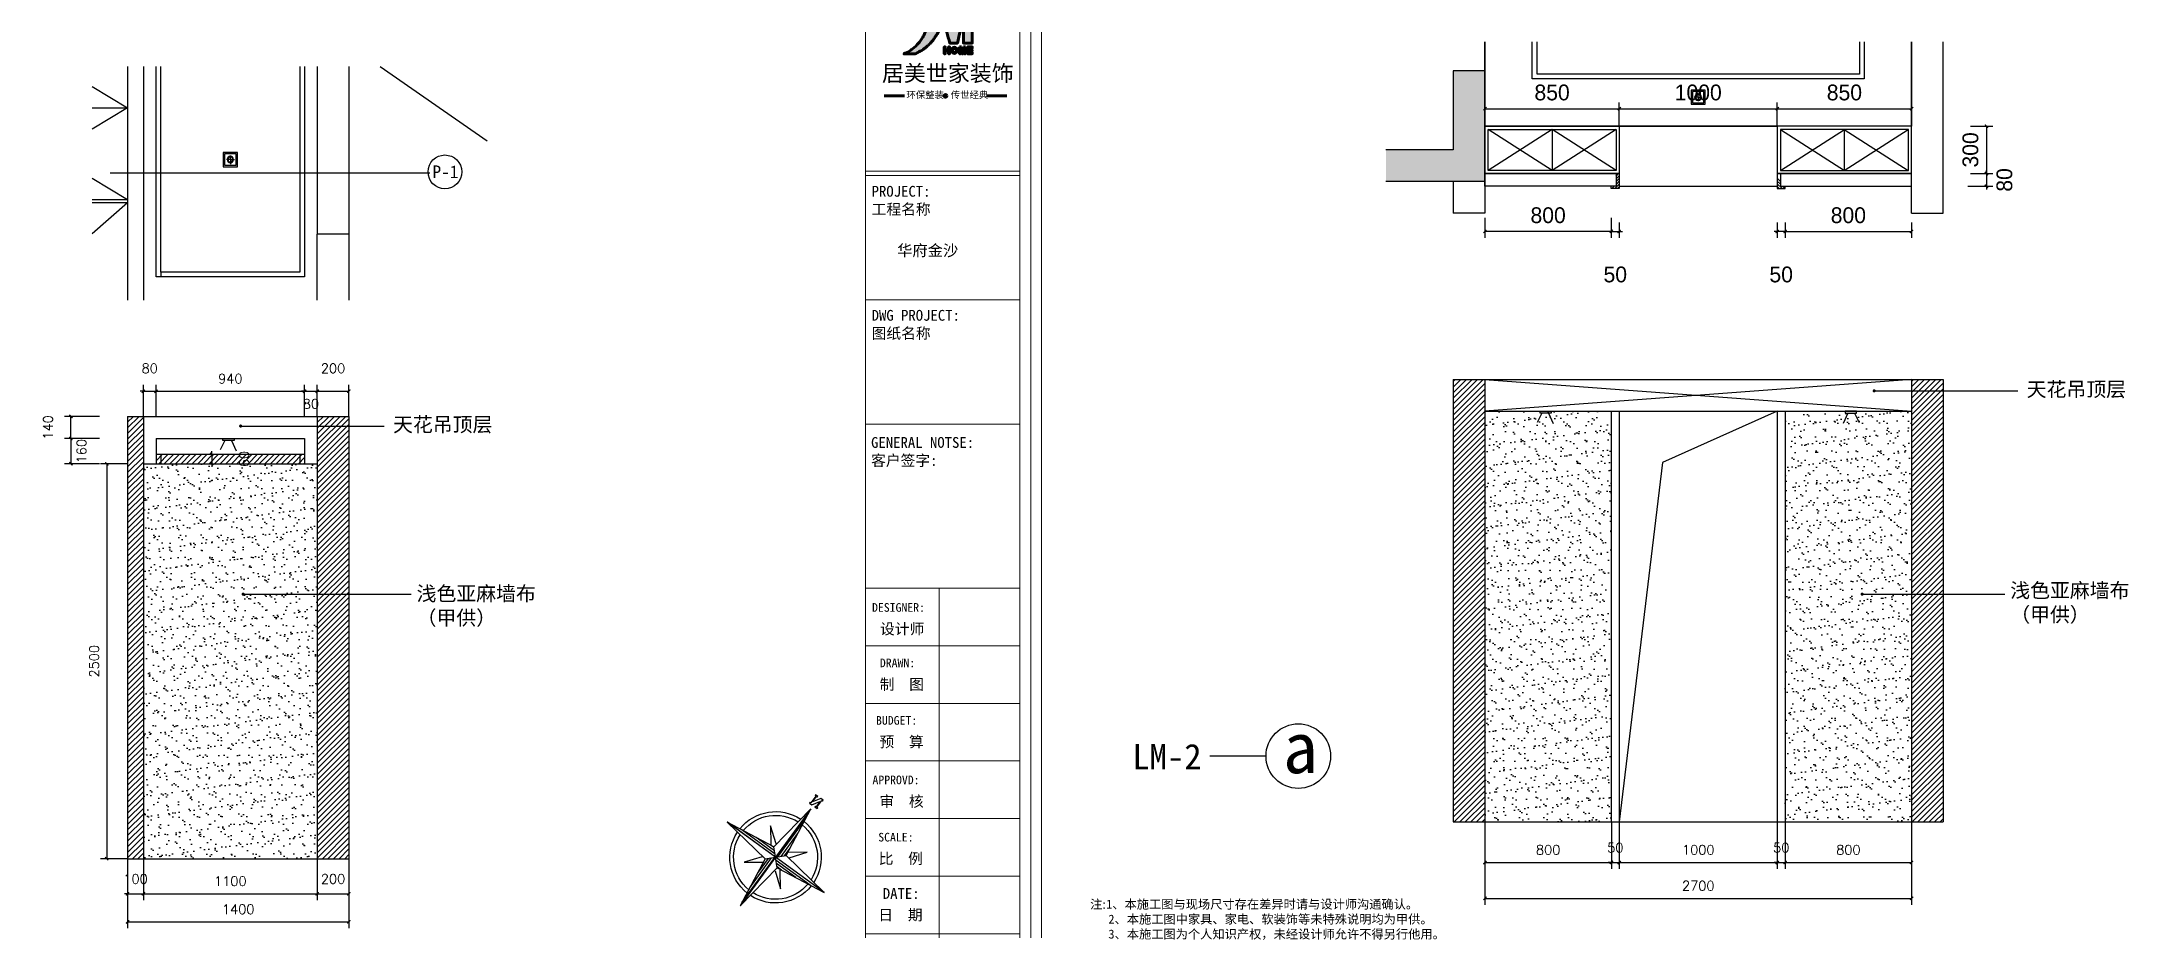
# Model space of a CAD drawing. Extents: x 643133 to 135659452, y -425133 to -387116.
# Drawn here: x 749628 to 762833, y -422656 to -417044 of the extents above; entities that cross this region are included whole.
import ezdxf
from ezdxf.enums import TextEntityAlignment as Align
from ezdxf.xclip import XClip

# ---------------------------------------------------------------- set-up
doc = ezdxf.new("R2010")
doc.units = 0
doc.header["$LTSCALE"] = 10
doc.header["$MEASUREMENT"] = 0
doc.header["$XCLIPFRAME"] = 0
doc.linetypes.add('ACAD_ISO03W100', pattern=[30, 12, -18])
for name, color, linetype in [('30', 30, 'Continuous'), ('34', 34, 'Continuous'), ('38', 38, 'Continuous')]:
    doc.layers.add(name, color=color, linetype=linetype)
doc.styles.add('12354', font='', dxfattribs={"height": 180})
doc.styles.add('ATT', font='')
doc.styles.get("Standard").update_dxf_attribs({"font": 'gbenor.shx', "bigfont": 'gbcbig.shx'})
doc.styles.add('STYLE1', font='')
doc.styles.add('外部标注', font='complex.shx')
doc.styles.add('标注', font='stylu.ttf')
doc.styles.add('样式 1', font='complex.shx')
doc.styles.get('12354').set_extended_font_data('SimSun')
doc.styles.get('ATT').set_extended_font_data('SimSun')
doc.styles.get('STYLE1').set_extended_font_data('SimSun')
doc.dimstyles.new('平面布局内部', dxfattribs={"dimtxt": 60, "dimasz": 20, "dimexe": 40, "dimexo": 0, "dimgap": 50, "dimtad": 1, "dimdec": 0, "dimzin": 0, "dimdsep": 46, "dimtxsty": '外部标注', "dimblk": 'ARCHTICK', "dimcen": 5, "dimclrt": 56, "dimadec": 0, "dimazin": 0, "dimtfac": 1, "dimtdec": 0, "dimtmove": 2, "dimatfit": 3, "dimldrblk": 'DOT', "dimfxl": 40, "dimtolj": 1, "dimtzin": 0, "dimarcsym": 0})

msp = doc.modelspace()

# ---------------------------------------------------------------- texts
at = {"layer": '34', "linetype": 'ByBlock', "lineweight": -3, "char_height": 92.16, "width": 783.18, "attachment_point": 1, "style": 'ATT'}
for s, insert in [('天花吊顶层', (762190.4, -419198.3)), ('天花吊顶层', (751852, -419421.1)), ('浅色亚麻墙布（甲供）', (752000.9, -420491.4)), ('浅色亚麻墙布（甲供）', (762086.5, -420471.1))]:
    msp.add_mtext(s, dxfattribs=dict(at, insert=insert))
at = {"layer": '34', "color": 1, "linetype": 'ByBlock', "lineweight": -3, "attachment_point": 1, "style": 'ATT'}
for s, insert, char_height, width in [('LM-2', (756529.9, -421489), 161.28, 1370.564), ('a', (757484.1, -421351.4), 322.6, 2741.128)]:
    msp.add_mtext(s, dxfattribs=dict(at, insert=insert, char_height=char_height, width=width))

# ---------------------------------------------------------------- blocks, each defined once
blk = doc.blocks.new('A$C4FE514A6')
at = {"layer": '38'}
h = blk.add_hatch(color=256, dxfattribs=at)
h.paths.add_polyline_path([(218, 150), (202, 150, -0.198912), (186, 114, -0.198912), (150, 98), (150, 82, 0.198912), (198, 102, 0.198912)])
h.paths.add_polyline_path([(150, 218), (150, 202, -0.414214), (202, 150), (218, 150, 0.414214)])
h.paths.add_polyline_path([(150, 202), (150, 218, 0.198912), (102, 198, 0.198912), (82, 150), (98, 150, -0.198912), (114, 186, -0.198912)])
h.paths.add_polyline_path([(150, 82), (150, 98, -0.414214), (98, 150), (82, 150, 0.414214)])
at = {"layer": '34'}
for p, q in [((140, 150), (67, 150)), ((145, 150), (155, 150)), ((150, 160), (150, 247)), ((150, 145), (150, 155)), ((150, 140), (150, 62)), ((160, 150), (236, 150))]:
    blk.add_line(p, q, dxfattribs=at)
at = {"layer": '34', "linetype": 'ByBlock'}
blk.add_lwpolyline([(300, 0), (0, 0), (0, 300), (300, 300)], close=True, dxfattribs=at)
at = {"layer": '34'}
for radius in [67.7, 51.6]:
    blk.add_circle((150, 150), radius, dxfattribs=at)
at = {"layer": '38', "linetype": 'ByBlock'}
blk.add_lwpolyline([(270, 30), (30, 30), (30, 270), (270, 270)], close=True, dxfattribs=at)
blk = doc.blocks.new('765453')
at = {"layer": '34'}
blk.add_hatch(color=256, dxfattribs=at).paths.add_polyline_path([(756394, -418022), (756194, -418022), (756194, -418322), (759394, -418322), (759394, -414222), (758194, -414222), (758194, -414422), (759194, -414422), (759194, -418122), (756394, -418122)])
at = {"layer": '30'}
for p, q in [((754994, -418022), (754994, -420122)), ((754994, -418022), (755094, -418022)), ((755094, -418022), (755094, -420122)), ((756194, -418022), (756194, -419522)), ((756394, -418022), (756194, -418022)), ((756394, -418022), (756394, -418122)), ((753044, -418122), (754994, -418122)), ((759194, -418122), (756394, -418122)), ((759194, -418322), (756194, -418322)), ((756394, -418322), (756394, -419522)), ((753044, -419322), (754994, -419322)), ((756394, -419522), (756194, -419522))]:
    blk.add_line(p, q, dxfattribs=at)
blk.add_lwpolyline([(756394, -418022), (756194, -418022), (756194, -418322), (759394, -418322), (759394, -414222), (758194, -414222), (758194, -414422), (759194, -414422), (759194, -418122), (756394, -418122), (756394, -418022)], dxfattribs=at)
at = {"layer": '34'}
for p, q in [((756394, -418122), (759194, -414422)), ((754994, -417122), (754994, -418022)), ((756394, -417122), (756394, -418022)), ((756394, -418322), (759194, -420272)), ((752944, -421122), (754994, -419322)), ((756194, -421122), (756194, -419522)), ((756394, -419522), (756394, -420322))]:
    blk.add_line(p, q, dxfattribs=at)
blk.add_lwpolyline([(754994, -417022), (754044, -417022), (754044, -414422), (750144, -414437), (750144, -418122), (754994, -418122), (754994, -417022)], dxfattribs=at)
for points in [[(755174, -417102), (756114, -417102), (756114, -418092), (755174, -418092)], [(755204, -417132), (756084, -417132), (756084, -418062), (755204, -418062)], [(755174, -418352), (756114, -418352), (756114, -419792), (755174, -419792)], [(755204, -418382), (756084, -418382), (756084, -419762), (755204, -419762)]]:
    blk.add_lwpolyline(points, close=True, dxfattribs=at)
at = {"layer": '34', "color": 2, "linetype": 'ACAD_ISO03W100', "const_width": 10}
blk.add_lwpolyline([(754883, -419135), (756908, -419135)], dxfattribs=at)
at = {"layer": '34', "color": 2}
blk.add_circle((757002, -419128), 107, dxfattribs=at)
at = {"layer": '38', "linetype": 'ACAD_ISO03W100', "ltscale": 20}
for p, q in [((753064, -418142), (754994, -418142)), ((754029, -418142), (754994, -418722)), ((754994, -418142), (754029, -418722)), ((753064, -418722), (754994, -418722)), ((754029, -418722), (754994, -419302)), ((754994, -418722), (754029, -419302)), ((753064, -419302), (754994, -419302))]:
    blk.add_line(p, q, dxfattribs=at)
at = {"xscale": -0.3000000000465661, "yscale": 0.3000000000465661, "zscale": 0.3, "rotation": 180}
blk.add_blockref('A$C4FE514A6', (755599, -419005), dxfattribs=at)
at = {"layer": '34', "color": 1, "linetype": 'ByBlock', "lineweight": -3, "insert": (756923, -419087), "char_height": 80.6, "width": 685.28, "attachment_point": 1, "style": 'ATT'}
blk.add_mtext('P-1', dxfattribs=at)
blk = doc.blocks.new('_ArchTick')
at = {"color": 0, "linetype": 'ByBlock', "const_width": 0.4}
blk.add_lwpolyline([(-0.5, -0.5), (0.5, 0.5)], dxfattribs=at)
blk = doc.blocks.new('*D341')
at = {"layer": '34', "color": 0, "lineweight": -2}
for p, q in [((750172, -419716), (750000, -419716)), ((750040, -419716), (750040, -422216)), ((750172, -422216), (750000, -422216))]:
    blk.add_line(p, q, dxfattribs=at)
at = {"layer": 'Defpoints', "color": 0}
for p in [(750172, -419716), (750040, -422216), (750172, -422216)]:
    blk.add_point(p, dxfattribs=at)
at = {"layer": '34', "color": 0, "lineweight": -2, "xscale": 20, "yscale": 20, "zscale": 20}
for p, rotation in [((750040, -419716), 90), ((750040, -422216), 270)]:
    blk.add_blockref('_ArchTick', p, dxfattribs=dict(at, rotation=rotation))
at = {"layer": '34', "color": 56, "insert": (749960, -420966), "char_height": 60, "attachment_point": 5, "rotation": 90, "style": '外部标注'}
blk.add_mtext('\\A1;2500', dxfattribs=at)
blk = doc.blocks.new('_Dot')
at = {"color": 0, "linetype": 'ByBlock', "lineweight": -2}
blk.add_line((-0.5, 0), (-1, 0), dxfattribs=at)
at = {"color": 0, "linetype": 'ByBlock', "const_width": 0.5}
blk.add_lwpolyline([(-0.25, 0, 1), (0.25, 0, 1)], format="xyb", close=True, dxfattribs=at)
blk = doc.blocks.new('*D342')
at = {"layer": '34', "color": 0, "lineweight": -2}
for p, q in [((750272, -419416), (750272, -419217)), ((750352, -419416), (750352, -419217)), ((750272, -419257), (750252, -419257)), ((750272, -419257), (750352, -419257)), ((750352, -419257), (750372, -419257))]:
    blk.add_line(p, q, dxfattribs=at)
at = {"layer": 'Defpoints', "color": 0}
for p in [(750352, -419257), (750272, -419416), (750352, -419416)]:
    blk.add_point(p, dxfattribs=at)
at = {"layer": '34', "color": 0, "lineweight": -2, "xscale": 20, "yscale": 20, "zscale": 20}
blk.add_blockref('_ArchTick', (750272, -419257), dxfattribs=at)
at = {"layer": '34', "color": 0, "lineweight": -2, "xscale": 20, "yscale": 20, "zscale": 20, "rotation": 180}
blk.add_blockref('_ArchTick', (750352, -419257), dxfattribs=at)
at = {"layer": '34', "color": 56, "insert": (750312, -419112), "char_height": 60, "attachment_point": 5, "style": '外部标注'}
blk.add_mtext('\\A1;80', dxfattribs=at)
blk = doc.blocks.new('*D343')
at = {"layer": '34', "color": 0, "lineweight": -2}
for p, q in [((750352, -419416), (750352, -419217)), ((751292, -419416), (751292, -419217)), ((750352, -419257), (751292, -419257))]:
    blk.add_line(p, q, dxfattribs=at)
at = {"layer": 'Defpoints', "color": 0}
for p in [(751292, -419257), (750352, -419416), (751292, -419416)]:
    blk.add_point(p, dxfattribs=at)
at = {"layer": '34', "color": 0, "lineweight": -2, "xscale": 20, "yscale": 20, "zscale": 20, "rotation": 180}
blk.add_blockref('_ArchTick', (750352, -419257), dxfattribs=at)
at = {"layer": '34', "color": 0, "lineweight": -2, "xscale": 20, "yscale": 20, "zscale": 20}
blk.add_blockref('_ArchTick', (751292, -419257), dxfattribs=at)
at = {"layer": '34', "color": 56, "insert": (750822, -419177), "char_height": 60, "attachment_point": 5, "style": '外部标注'}
blk.add_mtext('\\A1;940', dxfattribs=at)
blk = doc.blocks.new('*D344')
at = {"layer": '34', "color": 0, "lineweight": -2}
for p, q in [((751292, -419416), (751292, -419217)), ((751372, -419416), (751372, -419217)), ((751292, -419257), (751272, -419257)), ((751292, -419257), (751372, -419257)), ((751372, -419257), (751392, -419257))]:
    blk.add_line(p, q, dxfattribs=at)
at = {"layer": 'Defpoints', "color": 0}
for p in [(751372, -419257), (751292, -419416), (751372, -419416)]:
    blk.add_point(p, dxfattribs=at)
at = {"layer": '34', "color": 0, "lineweight": -2, "xscale": 20, "yscale": 20, "zscale": 20}
blk.add_blockref('_ArchTick', (751292, -419257), dxfattribs=at)
at = {"layer": '34', "color": 0, "lineweight": -2, "xscale": 20, "yscale": 20, "zscale": 20, "rotation": 180}
blk.add_blockref('_ArchTick', (751372, -419257), dxfattribs=at)
at = {"layer": '34', "color": 56, "insert": (751332, -419337), "char_height": 60, "attachment_point": 5, "style": '外部标注'}
blk.add_mtext('\\A1;80', dxfattribs=at)
blk = doc.blocks.new('*D345')
at = {"layer": '34', "color": 0, "lineweight": -2}
for p, q in [((751372, -419416), (751372, -419217)), ((751572, -419416), (751572, -419217)), ((751372, -419257), (751572, -419257))]:
    blk.add_line(p, q, dxfattribs=at)
at = {"layer": 'Defpoints', "color": 0}
for p in [(751572, -419257), (751372, -419416), (751572, -419416)]:
    blk.add_point(p, dxfattribs=at)
at = {"layer": '34', "color": 0, "lineweight": -2, "xscale": 20, "yscale": 20, "zscale": 20, "rotation": 180}
blk.add_blockref('_ArchTick', (751372, -419257), dxfattribs=at)
at = {"layer": '34', "color": 0, "lineweight": -2, "xscale": 20, "yscale": 20, "zscale": 20}
blk.add_blockref('_ArchTick', (751572, -419257), dxfattribs=at)
at = {"layer": '34', "color": 56, "insert": (751472, -419112), "char_height": 60, "attachment_point": 5, "style": '外部标注'}
blk.add_mtext('\\A1;200', dxfattribs=at)
blk = doc.blocks.new('*D346')
at = {"layer": '34', "color": 0, "lineweight": -2}
for p, q in [((750172, -422216), (750172, -422478)), ((750272, -422216), (750272, -422478)), ((750172, -422438), (750152, -422438)), ((750172, -422438), (750272, -422438)), ((750272, -422438), (750292, -422438))]:
    blk.add_line(p, q, dxfattribs=at)
at = {"layer": 'Defpoints', "color": 0}
for p in [(750172, -422216), (750272, -422216), (750272, -422438)]:
    blk.add_point(p, dxfattribs=at)
at = {"layer": '34', "color": 0, "lineweight": -2, "xscale": 20, "yscale": 20, "zscale": 20}
blk.add_blockref('_ArchTick', (750172, -422438), dxfattribs=at)
at = {"layer": '34', "color": 0, "lineweight": -2, "xscale": 20, "yscale": 20, "zscale": 20, "rotation": 180}
blk.add_blockref('_ArchTick', (750272, -422438), dxfattribs=at)
at = {"layer": '34', "color": 56, "insert": (750222, -422344), "char_height": 60, "attachment_point": 5, "style": '外部标注'}
blk.add_mtext('\\A1;100', dxfattribs=at)
blk = doc.blocks.new('*D347')
at = {"layer": '34', "color": 0, "lineweight": -2}
for p, q in [((750272, -422216), (750272, -422478)), ((751372, -422216), (751372, -422478)), ((750272, -422438), (751372, -422438))]:
    blk.add_line(p, q, dxfattribs=at)
at = {"layer": 'Defpoints', "color": 0}
for p in [(750272, -422216), (751372, -422216), (751372, -422438)]:
    blk.add_point(p, dxfattribs=at)
at = {"layer": '34', "color": 0, "lineweight": -2, "xscale": 20, "yscale": 20, "zscale": 20, "rotation": 180}
blk.add_blockref('_ArchTick', (750272, -422438), dxfattribs=at)
at = {"layer": '34', "color": 0, "lineweight": -2, "xscale": 20, "yscale": 20, "zscale": 20}
blk.add_blockref('_ArchTick', (751372, -422438), dxfattribs=at)
at = {"layer": '34', "color": 56, "insert": (750822, -422358), "char_height": 60, "attachment_point": 5, "style": '外部标注'}
blk.add_mtext('\\A1;1100', dxfattribs=at)
blk = doc.blocks.new('*D348')
at = {"layer": '34', "color": 0, "lineweight": -2}
for p, q in [((751372, -422216), (751372, -422478)), ((751572, -422216), (751572, -422478)), ((751372, -422438), (751572, -422438))]:
    blk.add_line(p, q, dxfattribs=at)
at = {"layer": 'Defpoints', "color": 0}
for p in [(751372, -422216), (751572, -422216), (751572, -422438)]:
    blk.add_point(p, dxfattribs=at)
at = {"layer": '34', "color": 0, "lineweight": -2, "xscale": 20, "yscale": 20, "zscale": 20, "rotation": 180}
blk.add_blockref('_ArchTick', (751372, -422438), dxfattribs=at)
at = {"layer": '34', "color": 0, "lineweight": -2, "xscale": 20, "yscale": 20, "zscale": 20}
blk.add_blockref('_ArchTick', (751572, -422438), dxfattribs=at)
at = {"layer": '34', "color": 56, "insert": (751472, -422344), "char_height": 60, "attachment_point": 5, "style": '外部标注'}
blk.add_mtext('\\A1;200', dxfattribs=at)
blk = doc.blocks.new('*D349')
at = {"layer": '34', "color": 0, "lineweight": -2}
for p, q in [((750172, -422216), (750172, -422656)), ((751572, -422216), (751572, -422656)), ((750172, -422616), (751572, -422616))]:
    blk.add_line(p, q, dxfattribs=at)
at = {"layer": 'Defpoints', "color": 0}
for p in [(750172, -422216), (751572, -422216), (751572, -422616)]:
    blk.add_point(p, dxfattribs=at)
at = {"layer": '34', "color": 0, "lineweight": -2, "xscale": 20, "yscale": 20, "zscale": 20, "rotation": 180}
blk.add_blockref('_ArchTick', (750172, -422616), dxfattribs=at)
at = {"layer": '34', "color": 0, "lineweight": -2, "xscale": 20, "yscale": 20, "zscale": 20}
blk.add_blockref('_ArchTick', (751572, -422616), dxfattribs=at)
at = {"layer": '34', "color": 56, "insert": (750872, -422536), "char_height": 60, "attachment_point": 5, "style": '外部标注'}
blk.add_mtext('\\A1;1400', dxfattribs=at)
blk = doc.blocks.new('*D380')
at = {"layer": '34', "color": 0, "lineweight": -2}
for p, q in [((749993, -419416), (749773, -419416)), ((749813, -419556), (749813, -419416)), ((749993, -419556), (749773, -419556))]:
    blk.add_line(p, q, dxfattribs=at)
at = {"layer": 'Defpoints', "color": 0}
for p in [(749813, -419416), (749993, -419416), (749993, -419556)]:
    blk.add_point(p, dxfattribs=at)
at = {"layer": '34', "color": 0, "lineweight": -2, "xscale": 20, "yscale": 20, "zscale": 20}
for p, rotation in [((749813, -419416), 90), ((749813, -419556), 270)]:
    blk.add_blockref('_ArchTick', p, dxfattribs=dict(at, rotation=rotation))
at = {"layer": '34', "color": 56, "insert": (749668, -419486), "char_height": 60, "attachment_point": 5, "rotation": 90, "style": '外部标注'}
blk.add_mtext('\\A1;140', dxfattribs=at)
blk = doc.blocks.new('*D381')
at = {"layer": '34', "color": 0, "lineweight": -2}
for p, q in [((749993, -419556), (749773, -419556)), ((749813, -419556), (749813, -419716)), ((749993, -419716), (749773, -419716))]:
    blk.add_line(p, q, dxfattribs=at)
at = {"layer": 'Defpoints', "color": 0}
for p in [(749993, -419556), (749813, -419716), (749993, -419716)]:
    blk.add_point(p, dxfattribs=at)
at = {"layer": '34', "color": 0, "lineweight": -2, "xscale": 20, "yscale": 20, "zscale": 20}
for p, rotation in [((749813, -419556), 90), ((749813, -419716), 270)]:
    blk.add_blockref('_ArchTick', p, dxfattribs=dict(at, rotation=rotation))
at = {"layer": '34', "color": 56, "insert": (749880, -419636), "char_height": 60, "attachment_point": 5, "rotation": 90, "style": '外部标注'}
blk.add_mtext('\\A1;160', dxfattribs=at)
blk = doc.blocks.new('*D382')
at = {"layer": '34', "color": 0, "lineweight": -2}
for p, q in [((750704, -419656), (750704, -419636)), ((750671, -419656), (750744, -419656)), ((750671, -419716), (750744, -419716)), ((750704, -419656), (750704, -419716)), ((750704, -419716), (750704, -419736))]:
    blk.add_line(p, q, dxfattribs=at)
at = {"layer": 'Defpoints', "color": 0}
for p in [(750671, -419656), (750671, -419716), (750704, -419716)]:
    blk.add_point(p, dxfattribs=at)
at = {"layer": '34', "color": 0, "lineweight": -2, "xscale": 20, "yscale": 20, "zscale": 20}
for p, rotation in [((750704, -419656), 270), ((750704, -419716), 90)]:
    blk.add_blockref('_ArchTick', p, dxfattribs=dict(at, rotation=rotation))
at = {"layer": '34', "color": 56, "insert": (750909, -419686), "char_height": 60, "attachment_point": 5, "rotation": 90, "style": '外部标注'}
blk.add_mtext('\\A1;60', dxfattribs=at)
blk = doc.blocks.new('*D364')
at = {"layer": '34', "color": 0, "lineweight": -2}
for p, q in [((758762, -421983), (758762, -422280)), ((759562, -421983), (759562, -422280)), ((758762, -422240), (759562, -422240))]:
    blk.add_line(p, q, dxfattribs=at)
at = {"layer": 'Defpoints', "color": 0}
for p in [(758762, -421983), (759562, -421983), (759562, -422240)]:
    blk.add_point(p, dxfattribs=at)
at = {"layer": '34', "color": 0, "lineweight": -2, "xscale": 20, "yscale": 20, "zscale": 20, "rotation": 180}
blk.add_blockref('_ArchTick', (758762, -422240), dxfattribs=at)
at = {"layer": '34', "color": 0, "lineweight": -2, "xscale": 20, "yscale": 20, "zscale": 20}
blk.add_blockref('_ArchTick', (759562, -422240), dxfattribs=at)
at = {"layer": '34', "color": 56, "insert": (759162, -422160), "char_height": 60, "attachment_point": 5, "style": '外部标注'}
blk.add_mtext('\\A1;800', dxfattribs=at)
blk = doc.blocks.new('*D365')
at = {"layer": '34', "color": 0, "lineweight": -2}
for p, q in [((759562, -421983), (759562, -422280)), ((759612, -421983), (759612, -422280)), ((759562, -422240), (759542, -422240)), ((759562, -422240), (759612, -422240)), ((759612, -422240), (759632, -422240))]:
    blk.add_line(p, q, dxfattribs=at)
at = {"layer": 'Defpoints', "color": 0}
for p in [(759562, -421983), (759612, -421983), (759612, -422240)]:
    blk.add_point(p, dxfattribs=at)
at = {"layer": '34', "color": 0, "lineweight": -2, "xscale": 20, "yscale": 20, "zscale": 20}
blk.add_blockref('_ArchTick', (759562, -422240), dxfattribs=at)
at = {"layer": '34', "color": 0, "lineweight": -2, "xscale": 20, "yscale": 20, "zscale": 20, "rotation": 180}
blk.add_blockref('_ArchTick', (759612, -422240), dxfattribs=at)
at = {"layer": '34', "color": 56, "insert": (759587, -422146), "char_height": 60, "attachment_point": 5, "style": '外部标注'}
blk.add_mtext('\\A1;50', dxfattribs=at)
blk = doc.blocks.new('*D366')
at = {"layer": '34', "color": 0, "lineweight": -2}
for p, q in [((759612, -421983), (759612, -422280)), ((760612, -421983), (760612, -422280)), ((759612, -422240), (760612, -422240))]:
    blk.add_line(p, q, dxfattribs=at)
at = {"layer": 'Defpoints', "color": 0}
for p in [(759612, -421983), (760612, -421983), (760612, -422240)]:
    blk.add_point(p, dxfattribs=at)
at = {"layer": '34', "color": 0, "lineweight": -2, "xscale": 20, "yscale": 20, "zscale": 20, "rotation": 180}
blk.add_blockref('_ArchTick', (759612, -422240), dxfattribs=at)
at = {"layer": '34', "color": 0, "lineweight": -2, "xscale": 20, "yscale": 20, "zscale": 20}
blk.add_blockref('_ArchTick', (760612, -422240), dxfattribs=at)
at = {"layer": '34', "color": 56, "insert": (760112, -422160), "char_height": 60, "attachment_point": 5, "style": '外部标注'}
blk.add_mtext('\\A1;1000', dxfattribs=at)
blk = doc.blocks.new('*D367')
at = {"layer": '34', "color": 0, "lineweight": -2}
for p, q in [((760612, -421983), (760612, -422280)), ((760662, -421983), (760662, -422280)), ((760612, -422240), (760592, -422240)), ((760612, -422240), (760662, -422240)), ((760662, -422240), (760682, -422240))]:
    blk.add_line(p, q, dxfattribs=at)
at = {"layer": 'Defpoints', "color": 0}
for p in [(760612, -421983), (760662, -421983), (760662, -422240)]:
    blk.add_point(p, dxfattribs=at)
at = {"layer": '34', "color": 0, "lineweight": -2, "xscale": 20, "yscale": 20, "zscale": 20}
blk.add_blockref('_ArchTick', (760612, -422240), dxfattribs=at)
at = {"layer": '34', "color": 0, "lineweight": -2, "xscale": 20, "yscale": 20, "zscale": 20, "rotation": 180}
blk.add_blockref('_ArchTick', (760662, -422240), dxfattribs=at)
at = {"layer": '34', "color": 56, "insert": (760637, -422146), "char_height": 60, "attachment_point": 5, "style": '外部标注'}
blk.add_mtext('\\A1;50', dxfattribs=at)
blk = doc.blocks.new('*D368')
at = {"layer": '34', "color": 0, "lineweight": -2}
for p, q in [((760662, -421983), (760662, -422280)), ((761462, -421983), (761462, -422280)), ((760662, -422240), (761462, -422240))]:
    blk.add_line(p, q, dxfattribs=at)
at = {"layer": 'Defpoints', "color": 0}
for p in [(760662, -421983), (761462, -421983), (761462, -422240)]:
    blk.add_point(p, dxfattribs=at)
at = {"layer": '34', "color": 0, "lineweight": -2, "xscale": 20, "yscale": 20, "zscale": 20, "rotation": 180}
blk.add_blockref('_ArchTick', (760662, -422240), dxfattribs=at)
at = {"layer": '34', "color": 0, "lineweight": -2, "xscale": 20, "yscale": 20, "zscale": 20}
blk.add_blockref('_ArchTick', (761462, -422240), dxfattribs=at)
at = {"layer": '34', "color": 56, "insert": (761062, -422160), "char_height": 60, "attachment_point": 5, "style": '外部标注'}
blk.add_mtext('\\A1;800', dxfattribs=at)
blk = doc.blocks.new('*D370')
at = {"layer": '34', "color": 0, "lineweight": -2}
for p, q in [((758762, -421983), (758762, -422507)), ((761462, -421983), (761462, -422507)), ((758762, -422467), (761462, -422467))]:
    blk.add_line(p, q, dxfattribs=at)
at = {"layer": 'Defpoints', "color": 0}
for p in [(758762, -421983), (761462, -421983), (761462, -422467)]:
    blk.add_point(p, dxfattribs=at)
at = {"layer": '34', "color": 0, "lineweight": -2, "xscale": 20, "yscale": 20, "zscale": 20, "rotation": 180}
blk.add_blockref('_ArchTick', (758762, -422467), dxfattribs=at)
at = {"layer": '34', "color": 0, "lineweight": -2, "xscale": 20, "yscale": 20, "zscale": 20}
blk.add_blockref('_ArchTick', (761462, -422467), dxfattribs=at)
at = {"layer": '34', "color": 56, "insert": (760112, -422387), "char_height": 60, "attachment_point": 5, "style": '外部标注'}
blk.add_mtext('\\A1;2700', dxfattribs=at)
blk = doc.blocks.new('*D355')
at = {"layer": '34', "color": 0, "lineweight": -2}
for p, q in [((759240, -418311), (759240, -418160)), ((760090, -418311), (760090, -418160)), ((759240, -418200), (760090, -418200))]:
    blk.add_line(p, q, dxfattribs=at)
at = {"layer": 'Defpoints', "color": 0}
for p in [(759240, -418311), (760090, -418200), (760090, -418311)]:
    blk.add_point(p, dxfattribs=at)
at = {"layer": '34', "color": 0, "lineweight": -2, "xscale": 20, "yscale": 20, "zscale": 20, "rotation": 180}
blk.add_blockref('_ArchTick', (759240, -418200), dxfattribs=at)
at = {"layer": '34', "color": 0, "lineweight": -2, "xscale": 20, "yscale": 20, "zscale": 20}
blk.add_blockref('_ArchTick', (760090, -418200), dxfattribs=at)
at = {"layer": '34', "color": 56, "insert": (759665, -418098), "char_height": 100, "attachment_point": 5, "style": '标注'}
blk.add_mtext('\\A1;850', dxfattribs=at)
blk = doc.blocks.new('*D356')
at = {"layer": '34', "color": 0, "lineweight": -2}
for p, q in [((760090, -418311), (760090, -418160)), ((761090, -418311), (761090, -418160)), ((760090, -418200), (761090, -418200))]:
    blk.add_line(p, q, dxfattribs=at)
at = {"layer": 'Defpoints', "color": 0}
for p in [(760090, -418311), (761090, -418200), (761090, -418311)]:
    blk.add_point(p, dxfattribs=at)
at = {"layer": '34', "color": 0, "lineweight": -2, "xscale": 20, "yscale": 20, "zscale": 20, "rotation": 180}
blk.add_blockref('_ArchTick', (760090, -418200), dxfattribs=at)
at = {"layer": '34', "color": 0, "lineweight": -2, "xscale": 20, "yscale": 20, "zscale": 20}
blk.add_blockref('_ArchTick', (761090, -418200), dxfattribs=at)
at = {"layer": '34', "color": 56, "insert": (760590, -418098), "char_height": 100, "attachment_point": 5, "style": '标注'}
blk.add_mtext('\\A1;1000', dxfattribs=at)
blk = doc.blocks.new('*D357')
at = {"layer": '34', "color": 0, "lineweight": -2}
for p, q in [((761090, -418311), (761090, -418160)), ((761940, -418311), (761940, -418160)), ((761090, -418200), (761940, -418200))]:
    blk.add_line(p, q, dxfattribs=at)
at = {"layer": 'Defpoints', "color": 0}
for p in [(761090, -418311), (761940, -418200), (761940, -418311)]:
    blk.add_point(p, dxfattribs=at)
at = {"layer": '34', "color": 0, "lineweight": -2, "xscale": 20, "yscale": 20, "zscale": 20, "rotation": 180}
blk.add_blockref('_ArchTick', (761090, -418200), dxfattribs=at)
at = {"layer": '34', "color": 0, "lineweight": -2, "xscale": 20, "yscale": 20, "zscale": 20}
blk.add_blockref('_ArchTick', (761940, -418200), dxfattribs=at)
at = {"layer": '34', "color": 56, "insert": (761515, -418098), "char_height": 100, "attachment_point": 5, "style": '标注'}
blk.add_mtext('\\A1;850', dxfattribs=at)
blk = doc.blocks.new('*D358')
at = {"layer": '34', "color": 0, "lineweight": -2}
for p, q in [((760040, -418977), (760020, -418977)), ((760040, -418921), (760040, -419017)), ((760040, -418977), (760090, -418977)), ((760090, -418921), (760090, -419017)), ((760090, -418977), (760110, -418977))]:
    blk.add_line(p, q, dxfattribs=at)
at = {"layer": 'Defpoints', "color": 0}
for p in [(760040, -418921), (760090, -418921), (760090, -418977)]:
    blk.add_point(p, dxfattribs=at)
at = {"layer": '34', "color": 0, "lineweight": -2, "xscale": 20, "yscale": 20, "zscale": 20}
blk.add_blockref('_ArchTick', (760040, -418977), dxfattribs=at)
at = {"layer": '34', "color": 0, "lineweight": -2, "xscale": 20, "yscale": 20, "zscale": 20, "rotation": 180}
blk.add_blockref('_ArchTick', (760090, -418977), dxfattribs=at)
at = {"layer": '34', "color": 56, "insert": (760065, -419250), "char_height": 100, "attachment_point": 5, "style": '标注'}
blk.add_mtext('\\A1;50', dxfattribs=at)
blk = doc.blocks.new('*D359')
at = {"layer": '34', "color": 0, "lineweight": -2}
for p, q in [((759240, -418891), (759240, -419017)), ((760040, -418977), (759240, -418977)), ((760040, -418891), (760040, -419017))]:
    blk.add_line(p, q, dxfattribs=at)
at = {"layer": 'Defpoints', "color": 0}
for p in [(759240, -418891), (759240, -418977), (760040, -418891)]:
    blk.add_point(p, dxfattribs=at)
at = {"layer": '34', "color": 0, "lineweight": -2, "xscale": 20, "yscale": 20, "zscale": 20, "rotation": 180}
blk.add_blockref('_ArchTick', (759240, -418977), dxfattribs=at)
at = {"layer": '34', "color": 0, "lineweight": -2, "xscale": 20, "yscale": 20, "zscale": 20}
blk.add_blockref('_ArchTick', (760040, -418977), dxfattribs=at)
at = {"layer": '34', "color": 56, "insert": (759640, -418875), "char_height": 100, "attachment_point": 5, "style": '标注'}
blk.add_mtext('\\A1;800', dxfattribs=at)
blk = doc.blocks.new('*D360')
at = {"layer": '34', "color": 0, "lineweight": -2}
for p, q in [((761090, -418977), (761070, -418977)), ((761090, -418921), (761090, -419017)), ((761140, -418977), (761090, -418977)), ((761140, -418921), (761140, -419017)), ((761140, -418977), (761160, -418977))]:
    blk.add_line(p, q, dxfattribs=at)
at = {"layer": 'Defpoints', "color": 0}
for p in [(761090, -418921), (761090, -418977), (761140, -418921)]:
    blk.add_point(p, dxfattribs=at)
at = {"layer": '34', "color": 0, "lineweight": -2, "xscale": 20, "yscale": 20, "zscale": 20}
blk.add_blockref('_ArchTick', (761090, -418977), dxfattribs=at)
at = {"layer": '34', "color": 0, "lineweight": -2, "xscale": 20, "yscale": 20, "zscale": 20, "rotation": 180}
blk.add_blockref('_ArchTick', (761140, -418977), dxfattribs=at)
at = {"layer": '34', "color": 56, "insert": (761115, -419250), "char_height": 100, "attachment_point": 5, "style": '标注'}
blk.add_mtext('\\A1;50', dxfattribs=at)
blk = doc.blocks.new('*D361')
at = {"layer": '34', "color": 0, "lineweight": -2}
for p, q in [((761140, -418921), (761140, -419017)), ((761140, -418977), (761940, -418977)), ((761940, -418921), (761940, -419017))]:
    blk.add_line(p, q, dxfattribs=at)
at = {"layer": 'Defpoints', "color": 0}
for p in [(761140, -418921), (761940, -418921), (761940, -418977)]:
    blk.add_point(p, dxfattribs=at)
at = {"layer": '34', "color": 0, "lineweight": -2, "xscale": 20, "yscale": 20, "zscale": 20, "rotation": 180}
blk.add_blockref('_ArchTick', (761140, -418977), dxfattribs=at)
at = {"layer": '34', "color": 0, "lineweight": -2, "xscale": 20, "yscale": 20, "zscale": 20}
blk.add_blockref('_ArchTick', (761940, -418977), dxfattribs=at)
at = {"layer": '34', "color": 56, "insert": (761540, -418875), "char_height": 100, "attachment_point": 5, "style": '标注'}
blk.add_mtext('\\A1;800', dxfattribs=at)
blk = doc.blocks.new('*D362')
at = {"layer": '34', "color": 0, "lineweight": -2}
for p, q in [((762312, -418311), (762454, -418311)), ((762414, -418311), (762414, -418611)), ((762312, -418611), (762454, -418611))]:
    blk.add_line(p, q, dxfattribs=at)
at = {"layer": 'Defpoints', "color": 0}
for p in [(762312, -418311), (762312, -418611), (762414, -418611)]:
    blk.add_point(p, dxfattribs=at)
at = {"layer": '34', "color": 0, "lineweight": -2, "xscale": 20, "yscale": 20, "zscale": 20}
for p, rotation in [((762414, -418311), 90), ((762414, -418611), 270)]:
    blk.add_blockref('_ArchTick', p, dxfattribs=dict(at, rotation=rotation))
at = {"layer": '34', "color": 56, "insert": (762313, -418461), "char_height": 100, "attachment_point": 5, "rotation": 90, "style": '标注'}
blk.add_mtext('\\A1;300', dxfattribs=at)
blk = doc.blocks.new('*D363')
at = {"layer": '34', "color": 0, "lineweight": -2}
for p, q in [((762414, -418611), (762414, -418591)), ((762297, -418691), (762454, -418691)), ((762312, -418611), (762454, -418611)), ((762414, -418611), (762414, -418691)), ((762414, -418691), (762414, -418711))]:
    blk.add_line(p, q, dxfattribs=at)
at = {"layer": 'Defpoints', "color": 0}
for p in [(762297, -418691), (762312, -418611), (762414, -418691)]:
    blk.add_point(p, dxfattribs=at)
at = {"layer": '34', "color": 0, "lineweight": -2, "xscale": 20, "yscale": 20, "zscale": 20}
for p, rotation in [((762414, -418611), 270), ((762414, -418691), 90)]:
    blk.add_blockref('_ArchTick', p, dxfattribs=dict(at, rotation=rotation))
at = {"layer": '34', "color": 56, "insert": (762528, -418651), "char_height": 100, "attachment_point": 5, "rotation": 90, "style": '标注'}
blk.add_mtext('\\A1;80', dxfattribs=at)
blk = doc.blocks.new('A$C2F4C2F6D')
at = {"layer": '34', "lineweight": 70}
h = blk.add_hatch(color=256, dxfattribs=at)
h.dxf.hatch_style = 1
edge = h.paths.add_edge_path()
edge.add_spline(control_points=[(739, 1367), (741, 1347), (745, 1304), (733, 1230), (722, 1159), (703, 1075), (674, 1004), (632, 932), (582, 861), (512, 804), (441, 747), (395, 727), (369, 716)], knot_values=[821.693615, 821.693615, 821.693615, 821.693615, 881.714285, 951.692164, 1042.873539, 1097.88705, 1211.017281, 1271.746573, 1347.160579, 1471.309437, 1537.857957, 1620.799899, 1620.799899, 1620.799899, 1620.799899], weights=[1, 1, 1, 1, 1, 1, 1, 1, 1, 1, 1, 1, 1], degree=3, periodic=0)
edge.add_spline(control_points=[(369, 716), (425, 716), (481, 716), (537, 716)], knot_values=[820.693615, 820.693615, 820.693615, 820.693615, 821.693615, 821.693615, 821.693615, 821.693615], weights=[1, 1, 1, 1], degree=3, periodic=0)
edge.add_spline(control_points=[(537, 716), (556, 726), (602, 749), (661, 783), (716, 827), (755, 866), (797, 912), (831, 959), (870, 1018), (901, 1075), (916, 1136), (936, 1188), (950, 1246), (959, 1299), (962, 1337), (962, 1359), (962, 1367)], knot_values=[0, 0, 0, 0, 63.625453, 157.471195, 201.223304, 273.64864, 324.749062, 388.755508, 445.405141, 541.77799, 574.43262, 635.347493, 707.473665, 753.740434, 797.337565, 820.693615, 820.693615, 820.693615, 820.693615], weights=[1, 1, 1, 1, 1, 1, 1, 1, 1, 1, 1, 1, 1, 1, 1, 1, 1], degree=3, periodic=0)
edge.add_spline(control_points=[(962, 1367), (888, 1367), (814, 1367), (739, 1367)], knot_values=[1620.799899, 1620.799899, 1620.799899, 1620.799899, 1621.799899, 1621.799899, 1621.799899, 1621.799899], weights=[1, 1, 1, 1], degree=3, periodic=0)
edge = h.paths.add_edge_path()
edge.add_spline(control_points=[(1109, 1067), (1084, 1167), (1060, 1267), (1035, 1367)], knot_values=[5, 5, 5, 5, 6, 6, 6, 6], weights=[1, 1, 1, 1], degree=3, periodic=0)
edge.add_spline(control_points=[(1035, 1367), (1020, 1367), (1006, 1367), (991, 1367)], knot_values=[6, 6, 6, 6, 7, 7, 7, 7], weights=[1, 1, 1, 1], degree=3, periodic=0)
edge.add_spline(control_points=[(991, 1367), (992, 1359), (993, 1338), (990, 1299), (982, 1253), (972, 1221), (967, 1205)], knot_values=[7, 7, 7, 7, 30.180111, 71.314603, 122.667075, 171.80595, 171.80595, 171.80595, 171.80595], weights=[1, 1, 1, 1, 1, 1, 1], degree=3, periodic=0)
edge.add_spline(control_points=[(967, 1205), (996, 1096), (1024, 987), (1053, 877)], knot_values=[171.80595, 171.80595, 171.80595, 171.80595, 172.80595, 172.80595, 172.80595, 172.80595], weights=[1, 1, 1, 1], degree=3, periodic=0)
edge.add_spline(control_points=[(1053, 877), (1091, 877), (1128, 877), (1166, 877)], knot_values=[172.80595, 172.80595, 172.80595, 172.80595, 173.80595, 173.80595, 173.80595, 173.80595], weights=[1, 1, 1, 1], degree=3, periodic=0)
edge.add_spline(control_points=[(1166, 877), (1196, 998), (1226, 1118), (1257, 1239)], knot_values=[173.80595, 173.80595, 173.80595, 173.80595, 174.80595, 174.80595, 174.80595, 174.80595], weights=[1, 1, 1, 1], degree=3, periodic=0)
edge.add_spline(control_points=[(1257, 1239), (1257, 1118), (1257, 998), (1257, 877)], knot_values=[0, 0, 0, 0, 1, 1, 1, 1], weights=[1, 1, 1, 1], degree=3, periodic=0)
edge.add_spline(control_points=[(1257, 877), (1301, 877), (1345, 877), (1388, 877)], knot_values=[1, 1, 1, 1, 2, 2, 2, 2], weights=[1, 1, 1, 1], degree=3, periodic=0)
edge.add_spline(control_points=[(1388, 877), (1388, 1041), (1388, 1204), (1388, 1367)], knot_values=[2, 2, 2, 2, 3, 3, 3, 3], weights=[1, 1, 1, 1], degree=3, periodic=0)
edge.add_spline(control_points=[(1388, 1367), (1320, 1367), (1251, 1367), (1183, 1367)], knot_values=[3, 3, 3, 3, 4, 4, 4, 4], weights=[1, 1, 1, 1], degree=3, periodic=0)
edge.add_spline(control_points=[(1183, 1367), (1158, 1267), (1134, 1167), (1109, 1067)], knot_values=[4, 4, 4, 4, 5, 5, 5, 5], weights=[1, 1, 1, 1], degree=3, periodic=0)
h = blk.add_hatch(color=256, dxfattribs=at)
h.dxf.hatch_style = 1
h.paths.add_polyline_path([(1051, 819), (1036, 819), (1036, 777), (986, 777), (986, 819), (971, 819), (971, 719), (986, 719), (986, 762), (1036, 762), (1036, 719), (1051, 719)])
h = blk.add_hatch(color=256, dxfattribs=at)
h.dxf.hatch_style = 1
h.paths.add_polyline_path([(1168, 769, 1), (1077, 769, 1)])
h.paths.add_polyline_path([(1092, 769, -1), (1153, 769, -1)], flags=16)
h = blk.add_hatch(color=256, dxfattribs=at)
h.dxf.hatch_style = 1
h.paths.add_polyline_path([(1213, 804), (1215, 804), (1232, 719), (1253, 719), (1269, 804), (1271, 804), (1271, 719), (1286, 719), (1286, 819), (1256, 819), (1242, 744), (1228, 819), (1198, 819), (1198, 719), (1213, 719)])
h = blk.add_hatch(color=256, dxfattribs=at)
h.dxf.hatch_style = 1
h.paths.add_polyline_path([(1336, 760), (1386, 760), (1386, 776), (1336, 776), (1336, 804), (1388, 804), (1388, 819), (1318, 819), (1318, 804), (1318, 719), (1336, 719), (1388, 719), (1388, 734), (1336, 734)])
h = blk.add_hatch(color=256, dxfattribs=at)
h.dxf.hatch_style = 1
h.paths.add_polyline_path([(1009, 89, 1), (969, 89, 1)])
for p, q in [((1198, 819), (1228, 819)), ((1207, 819), (1222, 819)), ((1215, 804), (1232, 719)), ((1228, 819), (1242, 744)), ((1253, 719), (1232, 719)), ((1242, 744), (1256, 819)), ((1253, 719), (1269, 804)), ((1266, 819), (1256, 819)), ((1286, 819), (1256, 819)), ((376, 89), (76, 89)), ((1601, 89), (1901, 89))]:
    blk.add_line(p, q, dxfattribs=at)
for points in [[(986, 762), (986, 719), (971, 719), (971, 819), (986, 819), (986, 777)], [(986, 777), (1036, 777)], [(1036, 762), (986, 762)], [(1036, 762), (1036, 719), (1051, 719), (1051, 819), (1036, 819), (1036, 777)], [(1215, 804), (1213, 804), (1213, 719), (1198, 719), (1198, 819)], [(1269, 804), (1271, 804), (1271, 719), (1286, 719), (1286, 819)], [(1336, 804), (1388, 804), (1388, 819), (1318, 819), (1318, 804)], [(1336, 719), (1318, 719), (1318, 804)], [(1336, 734), (1388, 734), (1388, 719), (1318, 719), (1318, 734)], [(1336, 804), (1336, 776)], [(1336, 776), (1386, 776), (1386, 760), (1336, 760)], [(1336, 760), (1336, 734)]]:
    blk.add_lwpolyline(points, dxfattribs=at)
for centre, radius in [((1123, 769), 45.5), ((1123, 769), 30.5), ((989, 89), 20)]:
    blk.add_circle(centre, radius, dxfattribs=at)
for points, knots in [([(962, 1367), (962, 1359), (962, 1337), (959, 1299), (950, 1246), (936, 1188), (916, 1136), (901, 1075), (870, 1018), (831, 959), (797, 912), (755, 866), (716, 827), (661, 783), (602, 749), (556, 726), (537, 716), (481, 716), (425, 716), (369, 716), (395, 727), (441, 747), (512, 804), (582, 861), (632, 932), (674, 1004), (703, 1075), (722, 1159), (733, 1230), (745, 1304), (741, 1347), (739, 1367), (814, 1367), (888, 1367), (962, 1367)], [0, 0, 0, 0, 23.35605, 66.953181, 113.21995, 185.346122, 246.260995, 278.915625, 375.288474, 431.938107, 495.944553, 547.044975, 619.470311, 663.22242, 757.068162, 820.693615, 820.693615, 820.693615, 821.693615, 821.693615, 821.693615, 904.635557, 971.184077, 1095.332935, 1170.74694, 1231.476232, 1344.606464, 1399.619975, 1490.80135, 1560.779229, 1620.799899, 1620.799899, 1620.799899, 1621.799899, 1621.799899, 1621.799899, 1621.799899]), ([(1257, 1239), (1257, 1118), (1257, 998), (1257, 877), (1301, 877), (1345, 877), (1388, 877), (1388, 1041), (1388, 1204), (1388, 1367), (1320, 1367), (1251, 1367), (1183, 1367), (1158, 1267), (1134, 1167), (1109, 1067), (1084, 1167), (1060, 1267), (1035, 1367), (1020, 1367), (1006, 1367), (991, 1367), (992, 1359), (993, 1338), (990, 1299), (982, 1253), (972, 1221), (967, 1205), (996, 1096), (1024, 987), (1053, 877), (1091, 877), (1128, 877), (1166, 877), (1196, 998), (1226, 1118), (1257, 1239)], [0, 0, 0, 0, 1, 1, 1, 2, 2, 2, 3, 3, 3, 4, 4, 4, 5, 5, 5, 6, 6, 6, 7, 7, 7, 30.180111, 71.314603, 122.667075, 171.80595, 171.80595, 171.80595, 172.80595, 172.80595, 172.80595, 173.80595, 173.80595, 173.80595, 174.80595, 174.80595, 174.80595, 174.80595])]:
    blk.add_open_spline(points, degree=3, knots=knots, dxfattribs=at)
at = {"layer": '34', "lineweight": 70, "attachment_point": 1}
for s, insert, char_height, width in [('{\\fMicrosoft YaHei|b0|i0|c134|p34;居美世家装饰}', (42, 547), 240, 1991.83), ('{\\fMicrosoft YaHei|b0|i0|c134|p34;环保整装   传世经典}', (406, 155), 100, 2388.72)]:
    blk.add_mtext(s, dxfattribs=dict(at, insert=insert, char_height=char_height, width=width))
blk = doc.blocks.new('A$C07E851D9')
at = {"layer": '38'}
h = blk.add_hatch(dxfattribs=at)
h.set_pattern_fill('LINE', color=256, scale=6.830208, angle=90, style=0)
h.set_pattern_definition([(90, (-25554.993, -3691.864), (-21.68591, 7e-15), [])])
h.paths.add_polyline_path([(498, 640), (569, 569), (569, 1138)])
h.paths.add_polyline_path([(569, 0), (640, 498), (569, 569)])
h = blk.add_hatch(dxfattribs=at)
h.set_pattern_fill('LINE', color=256, scale=6.830208, style=0)
h.set_pattern_definition([(360, (-25554.993, -3691.864), (5e-15, 21.68591), [])])
h.paths.add_polyline_path([(0, 569), (498, 498), (569, 569)])
h.paths.add_polyline_path([(640, 640), (569, 569), (1138, 569)])
at = {"layer": '34'}
for p, q in [((498, 640, 210), (569, 1138, 210)), ((569, 1138, 210), (640, 640, 210)), ((569, 1138, 210), (569, 569, 210)), ((0, 569, 210), (498, 640, 210)), ((640, 640, 210), (1138, 569, 210)), ((0, 569, 210), (569, 569, 210)), ((498, 498, 210), (0, 569, 210)), ((569, 0, 210), (498, 498, 210)), ((569, 569, 210), (569, 0, 210)), ((569, 569, 210), (1138, 569, 210)), ((640, 498, 210), (569, 0, 210)), ((1138, 569, 210), (640, 498, 210))]:
    blk.add_line(p, q, dxfattribs=at)
at = {"layer": '38'}
for p, q in [((356, 783, 210), (498, 676, 210)), ((462, 640, 210), (356, 783, 210)), ((640, 676, 210), (783, 783, 210)), ((783, 783, 210), (676, 640, 210)), ((569, 569, 210), (498, 640, 210)), ((569, 569, 210), (640, 640, 210)), ((356, 356, 210), (462, 498, 210)), ((498, 462, 210), (356, 356, 210)), ((498, 498, 210), (569, 569, 210)), ((640, 498, 210), (569, 569, 210)), ((783, 356, 210), (640, 462, 210)), ((676, 498, 210), (783, 356, 210))]:
    blk.add_line(p, q, dxfattribs=at)
at = {"layer": '38', "elevation": 210}
blk.add_lwpolyline([(540, 1183), (549, 1183), (549, 1174), (522, 1174), (522, 1183), (531, 1183), (531, 1263), (522, 1263), (522, 1272), (549, 1272), (594, 1201), (594, 1263), (585, 1263), (585, 1272), (611, 1272), (611, 1263), (602, 1263), (602, 1183), (611, 1183), (611, 1174), (585, 1174), (540, 1245), (540, 1183)], dxfattribs=at)
at = {"layer": '38'}
for radius, start, end in [(433, 92.5891, 177.4109), (398, 93.5464, 176.4536), (433, 2.5891, 87.4109), (398, 3.5464, 86.4536), (433, 182.5891, 267.4109), (398, 183.5464, 266.4536), (433, 272.5891, 357.4109), (398, 273.5464, 356.4536)]:
    blk.add_arc((569, 569, 210), radius, start, end, dxfattribs=at)
blk = doc.blocks.new('5435432')
at = {"layer": '34'}
h = blk.add_hatch(color=256, dxfattribs=at)
h.paths.add_polyline_path([(685766, -389022, 1), (685612, -389022, 1)])
h.paths.add_polyline_path([(685524, -388679), (685568, -388849), (685689, -388731), (685689, -388725)])
h.paths.add_polyline_path([(686032, -388487), (685944, -388639), (686120, -388639)])
blk.add_lwpolyline([(685693, -388726), (685524, -388679), (685568, -388849)], close=True, dxfattribs=at)
blk.add_circle((685689, -389022), 76.7, dxfattribs=at)
blk.add_arc((685689, -389022), 296, 118.9284, 314.9675, dxfattribs=at)
at = {"layer": '38', "lineweight": 13}
for p, q in [((682744, -387889), (713632, -387889)), ((682744, -409731), (682744, -387889)), ((713632, -387889), (713632, -409731)), ((713632, -409731), (682744, -409731))]:
    blk.add_line(p, q, dxfattribs=at)
at = {"layer": '38', "lineweight": 5}
for p, q in [((682966, -388111), (713410, -388111)), ((682966, -409509), (682966, -388111)), ((710237, -388111), (710237, -409509)), ((713410, -388111), (713410, -409509)), ((682966, -389010), (685687, -389010)), ((685687, -389010), (710237, -389010)), ((710237, -392654), (713410, -392654)), ((710237, -392744), (713410, -392744)), ((710237, -395299), (713410, -395299)), ((710237, -397855), (713410, -397855)), ((710237, -401227), (713410, -401227)), ((711753, -401227), (711753, -409509)), ((713410, -402410), (710237, -402410)), ((713410, -403593), (710237, -403593)), ((713410, -404776), (710237, -404776)), ((713410, -405959), (710237, -405959)), ((713410, -407143), (710237, -407143)), ((713410, -408326), (710237, -408326)), ((710237, -408827), (682966, -408827)), ((713410, -409509), (682966, -409509))]:
    blk.add_line(p, q, dxfattribs=at)
at = {"layer": '30', "xscale": -2.167603200084995, "yscale": 2.167603200039594, "zscale": 2.167603200058267, "rotation": 323.9884921281784}
blk.add_blockref('A$C07E851D9', (708663, -408479, -456), dxfattribs=at)
at = {"layer": '34', "xscale": 1.378752506629098, "yscale": 1.37875250664365, "zscale": 1.378752506635597}
blk.add_blockref('A$C2F4C2F6D', (710518, -391231), dxfattribs=at)
at = {"layer": '34', "style": 'STYLE1'}
blk.add_text('装饰设计专用', height=209.8, dxfattribs=at).set_placement((685944, -388987))
at = {"layer": '34', "style": '12354'}
for s, height, p in [('PROJECT:', 222.2, (710364, -393068)), ('工程名称', 222.2, (710364, -393437)), ('DWG PROJECT:', 222.22, (710364, -395617)), ('图纸名称', 222.2, (710364, -395986)), ('GENERAL NOTSE:', 222.22, (710353, -398230)), ('客户签字:', 222.2, (710353, -398600)), ('DESIGNER:', 177.8, (710372, -401621)), ('设计师', 222.2, (710537, -402062)), ('DRAWN:', 177.8, (710533, -402760)), ('制  图', 222.2, (710531, -403200)), ('BUDGET:', 177.8, (710454, -403942)), ('预  算', 222.2, (710526, -404382)), ('APPROVD:', 177.8, (710381, -405165)), ('审  核', 222.2, (710524, -405605)), ('SCALE:', 177.8, (710500, -406342)), ('比  例', 222.2, (710510, -406781)), ('DATE:', 222.2, (710594, -407499)), ('日  期', 222.2, (710503, -407939)), ('DWG. NO.', 177.8, (710406, -408682)), ('图  号', 222.2, (710519, -409122))]:
    blk.add_text(s, height=height, dxfattribs=at).set_placement(p, align=Align.MIDDLE_LEFT)
at = {"layer": '34', "insert": (685900, -389051), "char_height": 87.68, "width": 134889609.43, "attachment_point": 1}
blk.add_mtext('{\\fSimSun|b0|i0|c134|p2;Chengdu Hong yu Decoration co.,Ltd\\fArial|b0|i0|c0|p34;}', dxfattribs=at)
at = {"layer": '34', "linetype": 'ByBlock', "lineweight": -3, "insert": (710887, -394168), "char_height": 230.4, "width": 1957.95, "attachment_point": 1, "style": 'ATT'}
blk.add_mtext('华府金沙', dxfattribs=at)
at = {"layer": '34', "insert": (683965, -407627), "char_height": 184.32, "width": 8552.03, "attachment_point": 1, "style": '样式 1'}
blk.add_mtext('{\\fSimSun|b0|i0|c134|p2;注}:{\\fSimSun|b0|i0|c134|p2;1、本施工图与现场尺寸存在差异时请与设计师沟通确认。\\P   2、本施工图中家具、家电、软装饰等未特殊说明均为甲供。\\P   3、本施工图为个人知识产权，未经设计师允许不得另行他用。}', dxfattribs=at)
blk = doc.blocks.new('76868')
at = {"layer": '34'}
blk.add_hatch(color=256, dxfattribs=at).paths.add_polyline_path([(756039.9, -418461.1), (756039.9, -419361.1), (756239.9, -419361.1), (756239.9, -418661.1), (759239.9, -418661.1), (759239.9, -417961.1), (759039.9, -417961.1), (759039.9, -418461.1)])
h = blk.add_hatch(dxfattribs=at)
h.set_pattern_fill('ANSI31', color=256, scale=100, style=0)
h.set_pattern_definition([(45, (0, -30), (-8.83883476, 8.83883476), [])])
h.paths.add_polyline_path([(760069.9, -418691.1), (760039.9, -418691.1), (760039.9, -418706.1), (760089.9, -418706.1), (760089.9, -418691.1), (760089.9, -418611.1), (760069.9, -418611.1)])
h = blk.add_hatch(dxfattribs=at)
h.set_pattern_fill('ANSI31', color=256, scale=100, style=0)
h.set_pattern_definition([(135, (1521179.813, -30), (8.83883476, 8.83883476), [])])
h.paths.add_polyline_path([(761089.9, -418641.1), (761109.9, -418641.1), (761109.9, -418691.1), (761139.9, -418691.1), (761139.9, -418706.1), (761089.9, -418706.1), (761089.9, -418691.1)])
at = {"layer": '30'}
for p, q in [((761939.9, -418861.1), (761939.9, -416161.1)), ((762139.9, -418861.1), (762139.9, -416161.1)), ((759239.9, -417961.1), (759039.9, -417961.1)), ((759039.9, -417961.1), (759039.9, -418461.1)), ((759239.9, -417961.1), (759239.9, -418861.1)), ((759039.9, -418461.1), (756039.9, -418461.1)), ((759239.9, -418661.1), (756239.9, -418661.1)), ((759039.9, -418661.1), (759039.9, -418861.1)), ((759239.9, -418861.1), (759039.9, -418861.1)), ((761939.9, -418861.1), (762139.9, -418861.1))]:
    blk.add_line(p, q, dxfattribs=at)
at = {"layer": '34', "color": 1}
blk.add_line((760534.7, -417144.1), (760534.7, -417444.1), dxfattribs=at)
at = {"layer": '34'}
for p, q in [((760089.9, -418311.1), (761089.9, -418311.1)), ((759664.9, -418591.1), (759259.9, -418331.1)), ((759664.9, -418331.1), (759259.9, -418591.1)), ((759664.9, -418331.1), (759664.9, -418591.1)), ((760069.9, -418331.1), (759664.9, -418591.1)), ((760069.9, -418591.1), (759664.9, -418331.1)), ((761109.9, -418331.1), (761514.9, -418591.1)), ((761109.9, -418591.1), (761514.9, -418331.1)), ((761513.9, -418331.1), (761513.9, -418591.1)), ((761513.9, -418331.1), (761513.9, -418591.1)), ((761513.9, -418591.1), (761918.9, -418331.1)), ((761513.9, -418331.1), (761918.9, -418591.1)), ((760039.9, -418706.1), (760039.9, -418691.1)), ((760089.9, -418706.1), (760039.9, -418706.1)), ((760069.9, -418611.1), (760069.9, -418691.1)), ((760089.9, -418691.1), (761089.9, -418691.1)), ((760089.9, -418691.1), (760089.9, -418706.1)), ((761089.9, -418691.1), (761089.9, -418706.1)), ((761089.9, -418706.1), (761139.9, -418706.1)), ((761109.9, -418611.1), (761109.9, -418691.1)), ((761139.9, -418706.1), (761139.9, -418691.1))]:
    blk.add_line(p, q, dxfattribs=at)
for points in [[(759239.9, -416411.1), (761939.9, -416411.1), (761939.9, -418311.1), (759239.9, -418311.1)], [(759239.9, -416411.1), (761939.9, -416411.1), (761939.9, -418311.1), (759239.9, -418311.1)], [(759539.9, -416561.1), (761639.9, -416561.1), (761639.9, -418011.1), (759539.9, -418011.1)], [(759569.9, -416591.1), (761609.9, -416591.1), (761609.9, -417981.1), (759569.9, -417981.1)], [(759239.9, -418311.1), (760089.9, -418311.1), (760089.9, -418611.1), (759239.9, -418611.1)], [(761939.9, -418311.1), (761089.9, -418311.1), (761089.9, -418611.1), (761939.9, -418611.1)], [(759259.9, -418331.1), (760069.9, -418331.1), (760069.9, -418591.1), (759259.9, -418591.1)], [(761919.9, -418331.1), (761109.9, -418331.1), (761109.9, -418591.1), (761919.9, -418591.1)]]:
    blk.add_lwpolyline(points, close=True, dxfattribs=at)
at = {"layer": '34', "color": 1}
blk.add_lwpolyline([(760309.7, -417144.1), (760759.7, -417144.1), (760759.7, -417444.1), (760309.7, -417444.1)], close=True, dxfattribs=at)
at = {"layer": '34'}
for points in [[(760069.9, -418691.1), (759239.9, -418691.1), (759239.9, -418611.1), (760089.9, -418611.1), (760089.9, -418691.1)], [(761109.9, -418691.1), (761939.9, -418691.1), (761939.9, -418611.1), (761089.9, -418611.1), (761089.9, -418691.1)]]:
    blk.add_lwpolyline(points, dxfattribs=at)
at = {"layer": '38'}
blk.add_line((759239.9, -417061.1), (759239.9, -417961.1), dxfattribs=at)
at = {"xscale": -0.3000000000465661, "yscale": 0.2999999999883585, "zscale": 0.3}
blk.add_blockref('A$C4FE514A6', (760634.9, -418172.1), dxfattribs=at)
at = {"layer": '34'}
for base, p1, p2, picture, middle in [((760089.9, -418200.2), (759239.9, -418311.1), (760089.9, -418311.1), '*D355', (759664.9, -418097.7)), ((761089.9, -418200.2), (760089.9, -418311.1), (761089.9, -418311.1), '*D356', (760589.9, -418098.4)), ((761939.9, -418200.2), (761089.9, -418311.1), (761939.9, -418311.1), '*D357', (761514.9, -418097.7)), ((759239.9, -418977.4), (760039.9, -418891.3), (759239.9, -418891.3), '*D359', (759639.9, -418875.3)), ((760089.9, -418977.4), (760039.9, -418921.3), (760089.9, -418921.3), '*D358', (760064.9, -419250))]:
    dim = blk.add_linear_dim(base=base, p1=p1, p2=p2, dimstyle='平面布局内部', dxfattribs=at)
    dim.commit()
    dim.dimension.update_dxf_attribs({"geometry": picture, "text_midpoint": middle})
for base, p1, p2, picture, middle in [((762413.8, -418611.1), (762312.1, -418311.1), (762312.1, -418611.1), '*D362', (762313.1, -418461.1)), ((762413.8, -418691.1), (762312.1, -418611.1), (762296.9, -418691.1), '*D363', (762528.4, -418651.1))]:
    dim = blk.add_linear_dim(base=base, p1=p1, p2=p2, angle=90, dimstyle='平面布局内部', dxfattribs=at)
    dim.commit()
    dim.dimension.update_dxf_attribs({"geometry": picture, "text_midpoint": middle, "dimtype": 128})
for base, p2, picture, middle in [((761939.9, -418977.4), (761939.9, -418921.3), '*D361', (761539.9, -418875.3)), ((761089.9, -418977.4), (761089.9, -418921.3), '*D360', (761114.9, -419250))]:
    dim = blk.add_linear_dim(base=base, p1=(761139.9, -418921.3), p2=p2, angle=180, dimstyle='平面布局内部', dxfattribs=at)
    dim.commit()
    dim.dimension.update_dxf_attribs({"geometry": picture, "text_midpoint": middle})

# ---------------------------------------------------------------- dimensions: what is measured, and where the dimension line sits
at = {"layer": '34'}
for base, p1, p2, picture, middle in [((750352.1, -419257.1), (750272.1, -419416.1), (750352.1, -419416.1), '*D342', (750312.1, -419112.1)), ((751572.1, -419257.1), (751372.1, -419416.1), (751572.1, -419416.1), '*D345', (751472.1, -419112.1)), ((751292.1, -419257.1), (750352.1, -419416.1), (751292.1, -419416.1), '*D343', (750822.1, -419177.1)), ((759561.7, -422240.3), (758761.7, -421983), (759561.7, -421983), '*D364', (759161.7, -422160.3)), ((761461.7, -422467.3), (758761.7, -421983), (761461.7, -421983), '*D370', (760111.7, -422387.3)), ((760611.7, -422240.3), (759611.7, -421983), (760611.7, -421983), '*D366', (760111.7, -422160.3)), ((761461.7, -422240.3), (760661.7, -421983), (761461.7, -421983), '*D368', (761061.7, -422160.3)), ((751572.1, -422616.3), (750172.1, -422216.1), (751572.1, -422216.1), '*D349', (750872.1, -422536.3)), ((751372.1, -422438.2), (750272.1, -422216.1), (751372.1, -422216.1), '*D347', (750822.1, -422358.2))]:
    dim = msp.add_linear_dim(base=base, p1=p1, p2=p2, dimstyle='平面布局内部', dxfattribs=at)
    dim.commit()
    dim.dimension.update_dxf_attribs({"geometry": picture, "text_midpoint": middle})
for base, p1, p2, picture, middle in [((751372.1, -419257.1), (751292.1, -419416.1), (751372.1, -419416.1), '*D344', (751332.1, -419336.6)), ((759611.7, -422240.3), (759561.7, -421983), (759611.7, -421983), '*D365', (759586.7, -422146.5)), ((760661.7, -422240.3), (760611.7, -421983), (760661.7, -421983), '*D367', (760636.7, -422146.5)), ((750272.1, -422438.2), (750172.1, -422216.1), (750272.1, -422216.1), '*D346', (750222.1, -422343.8)), ((751572.1, -422438.2), (751372.1, -422216.1), (751572.1, -422216.1), '*D348', (751472.1, -422343.8))]:
    dim = msp.add_linear_dim(base=base, p1=p1, p2=p2, dimstyle='平面布局内部', dxfattribs=at)
    dim.commit()
    dim.dimension.update_dxf_attribs({"geometry": picture, "text_midpoint": middle, "dimtype": 160})
for base, p1, p2, picture, middle in [((749812.8, -419416.1), (749992.8, -419556.1), (749992.8, -419416.1), '*D380', (749667.8, -419486.1)), ((750703.7, -419716.1), (750671, -419656.1), (750671, -419716.1), '*D382', (750908.7, -419686.1)), ((750040.4, -422216.1), (750172.1, -419716.1), (750172.1, -422216.1), '*D341', (749960.4, -420966.1))]:
    dim = msp.add_linear_dim(base=base, p1=p1, p2=p2, angle=90, dimstyle='平面布局内部', dxfattribs=at)
    dim.commit()
    dim.dimension.update_dxf_attribs({"geometry": picture, "text_midpoint": middle})
dim = msp.add_linear_dim(base=(749812.8, -419716.1), p1=(749992.8, -419556.1), p2=(749992.8, -419716.1), angle=90, dimstyle='平面布局内部', dxfattribs=at)
dim.commit()
dim.dimension.update_dxf_attribs({"geometry": '*D381', "text_midpoint": (749879.9, -419636.1), "dimtype": 160})

# ---------------------------------------------------------------- hatches: boundary and pattern name
at = {"layer": '34'}
h = msp.add_hatch(dxfattribs=at)
h.set_pattern_fill('ANSI31', color=256, scale=200, style=0)
h.paths.add_polyline_path([(758761.7, -419183), (758561.7, -419183), (758561.7, -421983), (758761.7, -421983)])
h = msp.add_hatch(dxfattribs=at)
h.set_pattern_fill('ANSI31', color=256, scale=200, style=0)
h.paths.add_polyline_path([(761661.7, -419183), (761461.7, -419183), (761461.7, -421983), (761661.7, -421983)])
h = msp.add_hatch(dxfattribs=at)
h.set_pattern_fill('AR-SAND', color=251, scale=50, style=0)
h.set_pattern_definition([(37.5, (-478.22, 731.82), (-3.149668, 96.3411885), [0, -76, 0, -85, 0, -81.25]), (7.5, (-478.22, 731.82), (88.488835, 141.107303), [0, -41, 0, -68.5, 0, -26.25]), (327.5, (-539.72, 731.82), (155.707093, 0.282953), [0, -25, 0, -90, 0, -117.5]), (317.5, (-539.72, 731.82), (150.30633, 43.883778), [0, -12.5, 0, -59, 0, -67.5])])
h.paths.add_polyline_path([(758761.7, -421983), (759561.7, -421983), (759561.7, -419383), (758761.7, -419383)])
h.paths.add_polyline_path([(761461.7, -419383), (760661.7, -419383), (760661.7, -421983), (761461.7, -421983)])
h = msp.add_hatch(dxfattribs=at)
h.set_pattern_fill('ANSI31', color=256, scale=200, style=0)
h.paths.add_polyline_path([(750272.1, -419416.1), (750172.1, -419416.1), (750172.1, -422216.1), (750272.1, -422216.1)])
h = msp.add_hatch(dxfattribs=at)
h.set_pattern_fill('ANSI31', color=256, scale=200, style=0)
h.paths.add_polyline_path([(751572.1, -419416.1), (751372.1, -419416.1), (751372.1, -422216.1), (751572.1, -422216.1)])
h = msp.add_hatch(dxfattribs=at)
h.set_pattern_fill('ANSI31', color=256, scale=200, style=0)
h.paths.add_polyline_path([(750382.1, -419656.1), (750352.1, -419656.1), (750352.1, -419716.1), (750382.1, -419716.1)])
h.paths.add_polyline_path([(751262.1, -419656.1), (750382.1, -419656.1), (750382.1, -419716.1), (751262.1, -419716.1)])
h.paths.add_polyline_path([(751292.1, -419656.1), (751262.1, -419656.1), (751262.1, -419716.1), (751292.1, -419716.1)])
h.paths.add_polyline_path([(750898.1, -419802.3), (750898.1, -419569.9), (751052.6, -419569.9), (751052.6, -419802.3)], flags=9)
h = msp.add_hatch(dxfattribs=at)
h.set_pattern_fill('AR-SAND', color=251, scale=50, style=0)
h.set_pattern_definition([(37.5, (-4821.93, 1259.57), (-3.149668, 96.3411885), [0, -76, 0, -85, 0, -81.25]), (7.5, (-4821.93, 1259.57), (88.488835, 141.107303), [0, -41, 0, -68.5, 0, -26.25]), (327.5, (-4883.43, 1259.57), (155.707093, 0.282953), [0, -25, 0, -90, 0, -117.5]), (317.5, (-4883.43, 1259.57), (150.30633, 43.883778), [0, -12.5, 0, -59, 0, -67.5])])
h.paths.add_polyline_path([(750272.1, -422216.1), (751372.1, -422216.1), (751372.1, -419716.1), (751262.1, -419716.1), (750382.1, -419716.1), (750272.1, -419716.1)])

# ---------------------------------------------------------------- linework, layer by layer
at = {"layer": '30'}
for p, q in [((750172.1, -419416.1), (750172.1, -422216.1)), ((750172.1, -419416.1), (751572.1, -419416.1)), ((750272.1, -419416.1), (750272.1, -422216.1)), ((751372.1, -419416.1), (751372.1, -422216.1)), ((751572.1, -419416.1), (751572.1, -422216.1)), ((750172.1, -422216.1), (751572.1, -422216.1))]:
    msp.add_line(p, q, dxfattribs=at)
at = {"layer": '34'}
for p, q in [((750382.1, -418502.3), (750382.1, -418532.3)), ((758561.7, -419183), (758561.7, -421983)), ((758561.7, -419183), (761661.7, -419183)), ((758761.7, -419183), (758761.7, -421983)), ((758761.7, -419183), (761461.7, -419383)), ((761461.7, -419183), (758761.7, -419383)), ((761461.7, -419183), (761461.7, -421983)), ((761661.7, -419183), (761661.7, -421983)), ((758761.7, -419383), (761461.7, -419383)), ((759561.7, -419383), (759561.7, -421983)), ((759611.7, -419383), (759611.7, -421983)), ((760611.7, -419383), (760611.7, -421983)), ((760661.7, -419383), (760661.7, -421983)), ((750352.1, -419556.1), (751292.1, -419556.1)), ((750352.1, -419556.1), (750352.1, -419716.1)), ((751292.1, -419556.1), (751292.1, -419716.1)), ((750272.1, -419716.1), (750382.1, -419716.1)), ((750352.1, -419656.1), (751292.1, -419656.1)), ((750382.1, -419656.1), (750382.1, -419716.1)), ((750382.1, -419716.1), (751262.1, -419716.1)), ((751262.1, -419656.1), (751262.1, -419716.1)), ((751262.1, -419716.1), (751372.1, -419716.1)), ((758561.7, -421983), (761661.7, -421983))]:
    msp.add_line(p, q, dxfattribs=at)
at = {"layer": '34', "color": 1}
for p, q in [((759122.8, -419396.3), (759092.4, -419455.2)), ((759165.2, -419396.3), (759194.1, -419460)), ((761058.1, -419396.3), (761029.3, -419460)), ((761100.6, -419396.3), (761131, -419455.2)), ((750787.2, -419569.4), (750756.8, -419628.3)), ((750829.7, -419569.4), (750858.5, -419633.1)), ((757376.5, -421566.5), (757021.4, -421566.5))]:
    msp.add_line(p, q, dxfattribs=at)
for points in [[(759110.7, -419383), (759180.8, -419383), (759180.8, -419396.3), (759110.7, -419396.3)], [(761112.7, -419383), (761042.5, -419383), (761042.5, -419396.3), (761112.7, -419396.3)], [(750775.1, -419556.1), (750845.3, -419556.1), (750845.3, -419569.4), (750775.1, -419569.4)]]:
    msp.add_lwpolyline(points, close=True, dxfattribs=at)
at = {"layer": '34'}
msp.add_lwpolyline([(760611.7, -419383), (759885.4, -419708.3), (759611.7, -421983)], dxfattribs=at)
at = {"layer": '34', "color": 1}
msp.add_circle((757580.9, -421566.5), 204.5, dxfattribs=at)

# ---------------------------------------------------------------- block references
at = {"layer": '34'}
for p, xscale, yscale, zscale in [((427635.4, -261240.5), 0.3999999999941792, 0.3999999999941792, 0.4), ((439990.7, -261240.5), 0.3999999999941792, 0.3999999999941792, 0.4), ((515158.5, -296926.2), 0.3080000000045402, 0.3079999999972642, 0.308), ((482615.1, -273032.3), 0.3696000000054482, 0.3695999999908963, 0.3696), ((536088.4, -296926.2), 0.3080000000045402, 0.3079999999972642, 0.308), ((545602, -296926.2), 0.3080000000045402, 0.3079999999972642, 0.308)]:
    msp.add_blockref('5435432', p, dxfattribs=dict(at, xscale=xscale, yscale=yscale, zscale=zscale))
ref = msp.add_blockref('76868', (-478.2, 731.8), dxfattribs=at)
XClip(ref).set_block_clipping_path([(758613.519147473, -419455.179591913), (762810.542348845, -417776.1976490155)])
ref = msp.add_blockref('765453', (-4821.9, 1259.6), dxfattribs=at)
XClip(ref).set_block_clipping_path([(754769.9810557965, -419939.4917230712), (757269.1266661099, -418460.5466185731)])

msp.set_redraw_order([(e.dxf.handle, doc.entitydb.next_handle()) for e in msp.query("TEXT MTEXT ATTDEF DIMENSION ARC_DIMENSION")])  # texts and dimensions are drawn at this point

# ---------------------------------------------------------------- leaders
for points in [[(761225.8, -419254.3), (762134.8, -419254.3)], [(750887.5, -419477.1), (751796.4, -419477.1)], [(750903.4, -420541.6), (751965.9, -420541.6)], [(761148.9, -420541.6), (762051.4, -420541.6)]]:
    msp.add_leader(points, dimstyle='平面布局内部', override={"dimgap": 50, "dimtad": 0}, dxfattribs=at)

doc.saveas('drawing.dxf')
